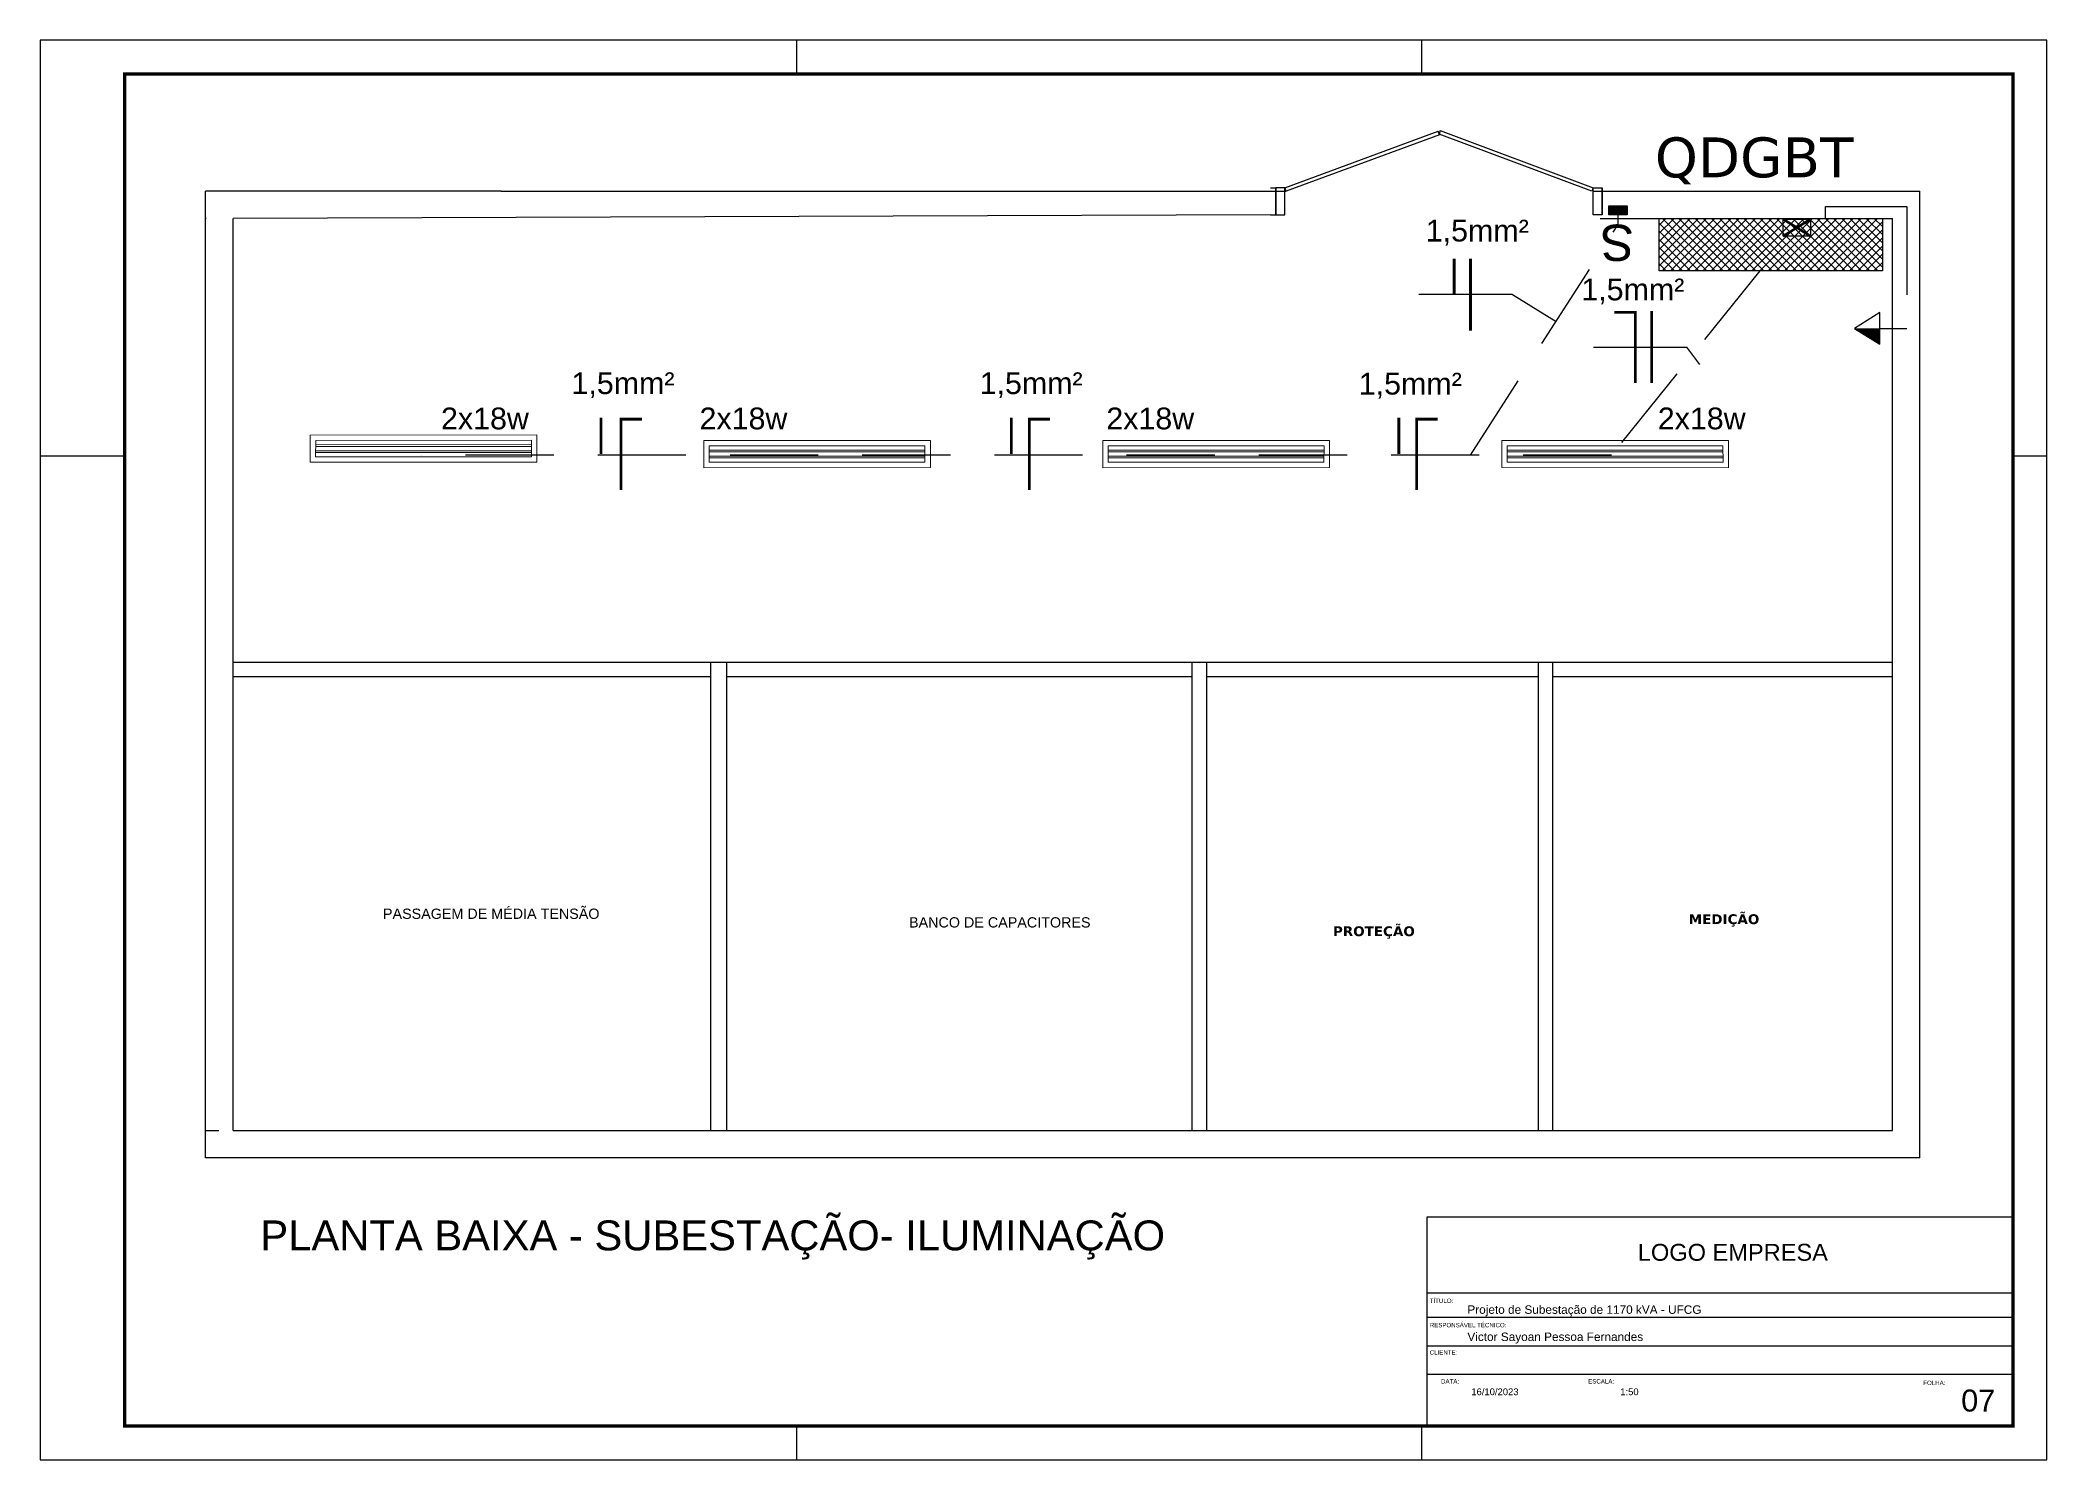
# Model space of a CAD drawing. Header units: metres. Extents: x 4188.7 to 4272.1, y 2012.8 to 2020.9.
# Drawn here: x 4260.68 to 4272.07, y 2012.8 to 2020.85 of the extents above; entities that cross this region are included whole.
import ezdxf
from ezdxf.enums import TextEntityAlignment as Align

# ---------------------------------------------------------------- set-up
doc = ezdxf.new("R2010")
doc.units = ezdxf.units.M
doc.linetypes.add('DASHED', pattern=[0.75, 0.5, -0.25])
for name, color, linetype in [('ARQ-FOLHA', 7, 'Continuous'), ('CIRC', 1, 'Continuous'), ('CONDUTOR', 5, 'Continuous'), ('E-ARQ-PAREDES', 55, 'Continuous'), ('E-ARQ-PORTAS', 11, 'Continuous'), ('ELE-LEG-1', 1, 'Continuous'), ('ELE-QUA', 2, 'Continuous'), ('ELE-TXT', 3, 'Continuous'), ('ELETRODUTO LUMINÁRIA', 3, 'Continuous'), ('ESQUEMA UNIFILAR', 7, 'Continuous'), ('FORMATO_LEGENDA', 7, 'Continuous'), ('LEITO DE CABOS', 5, 'DASHED'), ('PERFILADO 38x38', 4, 'DASHED'), ('PLANTA BAIXA', 253, 'Continuous'), ('QUADRO CARGAS', 7, 'Continuous'), ('Rede elétrica', 7, 'Continuous'), ('TEXTO COMANDO INTERRUPTOR', 7, 'Continuous')]:
    doc.layers.add(name, color=color, linetype=linetype)
for name, color, linetype, lineweight in [('INTERRUPTOR', 3, 'Continuous', 20), ('LUMINARIAS', 2, 'Continuous', 18), ('Rede ELETRICA', 1, 'Continuous', 60), ('TEXTO 12.5', 4, 'Continuous', 40)]:
    doc.layers.add(name, color=color, linetype=linetype, lineweight=lineweight)
doc.styles.add('arial', font='arial.ttf')
doc.styles.add('ELÉTRICO', font='arial.ttf')
doc.styles.add('GYN_Carimbo_Página', font='arial.ttf', dxfattribs={"height": 0.6})
doc.styles.add('OTTAWA', font='arial.ttf')
doc.styles.add('Verdana', font='verdana.ttf')

msp = doc.modelspace()

# ---------------------------------------------------------------- texts
at = {"layer": 'ARQ-FOLHA', "style": 'arial'}
for s, height, p in [('LOGO EMPRESA', 0.095829, (4269.7484, 2013.92936)), ('TÍTULO:', 0.024916, (4268.5681, 2013.69012)), ('RESPONSÁVEL TÉCNICO:', 0.0249155, (4268.5681, 2013.55213)), ('Projeto de Subestação de 1170 kVA - UFCG', 0.0479145, (4268.78164, 2013.62851)), ('Victor Sayoan Pessoa Fernandes', 0.0479145, (4268.78167, 2013.47441)), ('CLIENTE:', 0.024916, (4268.5681, 2013.39713)), ('DATA:', 0.024916, (4268.63211, 2013.23342)), ('ESCALA:', 0.024916, (4269.46694, 2013.23342)), ('FOLHA:', 0.024916, (4271.368, 2013.22473)), ('16/10/2023', 0.038332, (4268.80385, 2013.16723)), ('1:50', 0.038332, (4269.64884, 2013.16723))]:
    msp.add_text(s, height=height, dxfattribs=at).set_placement(p)
msp.add_attdef('07', (4271.58297, 2013.0744), '01', height=0.124578, dxfattribs=at)
at = {"layer": 'CONDUTOR', "color": 5, "lineweight": 20, "style": 'arial'}
msp.add_text('PLANTA BAIXA - SUBESTAÇÃO- ILUMINAÇÃO', height=0.1695527, dxfattribs=at).set_placement((4261.93393, 2013.98839))
at = {"layer": 'CONDUTOR', "color": 5, "lineweight": 20, "char_height": 0.0557384, "width": 0.833406, "attachment_point": 9, "style": 'arial'}
for s, insert in [('{\\fVerdana|b1|i0|c0|p34;\\C1;MEDIÇÃO }', (4270.43765, 2015.82332)), ('{\\fVerdana|b1|i0|c0|p34;\\C1;PROTEÇÃO}', (4268.48337, 2015.75496))]:
    msp.add_mtext(s, dxfattribs=dict(at, insert=insert))
at = {"layer": 'ELE-TXT', "color": 1, "style": 'Verdana'}
msp.add_text('QDGBT', height=0.226332, dxfattribs=at).set_placement((4269.84512, 2020.07247, 0.41808))
at = {"layer": 'FORMATO_LEGENDA', "color": 1, "lineweight": 20, "style": 'arial'}
for s, p in [('PASSAGEM DE MÉDIA TENSÃO', (4262.62938, 2015.86794)), ('BANCO DE CAPACITORES', (4265.61399, 2015.81899))]:
    msp.add_text(s, height=0.0581888, dxfattribs=at).set_placement(p)
at = {"layer": 'TEXTO COMANDO INTERRUPTOR', "style": 'ELÉTRICO'}
for s, p in [('1,5mm²', (4268.54548, 2019.70853)), ('1,5mm²', (4269.42794, 2019.37494)), ('1,5mm²', (4263.69905, 2018.8435)), ('1,5mm²', (4266.01446, 2018.8435)), ('1,5mm²', (4268.16536, 2018.8408, 0.41808)), ('2x18w', (4262.95888, 2018.64367)), ('2x18w', (4264.42555, 2018.64367)), ('2x18w', (4266.73323, 2018.64367)), ('2x18w', (4269.86177, 2018.64367))]:
    msp.add_text(s, height=0.123454, dxfattribs=at).set_placement(p)

# ---------------------------------------------------------------- blocks, each defined once
blk = doc.blocks.new('sob ip65')
at = {"layer": 'LUMINARIAS'}
for p, q in [((208.569, 372.494), (207.841, 373.435)), ((208.577, 372.5), (207.849, 373.442)), ((208.595, 372.515), (207.867, 373.456)), ((208.603, 372.521), (207.875, 373.462))]:
    blk.add_line(p, q, dxfattribs=at)
for points in [[(208.545, 372.438), (208.664, 372.53), (207.899, 373.518), (207.78, 373.427)], [(208.55, 372.48), (208.622, 372.535), (207.894, 373.476), (207.822, 373.421)]]:
    blk.add_lwpolyline(points, close=True, dxfattribs=at)
blk = doc.blocks.new('INTER')
at = {"layer": 'INTERRUPTOR'}
h = blk.add_hatch(color=1, dxfattribs=at)
h.dxf.hatch_style = 1
h.paths.add_polyline_path([(898.76, 1320.231), (898.81, 1320.231), (898.81, 1320.131), (898.76, 1320.131)])
at = {"layer": 'ELE-LEG-1'}
blk.add_line((898.76, 1320.181), (898.707, 1320.181), dxfattribs=at)
at = {"layer": 'Rede elétrica', "ltscale": 0.05}
blk.add_lwpolyline([(898.76, 1320.231), (898.81, 1320.231), (898.81, 1320.131), (898.76, 1320.131)], close=True, dxfattribs=at)
at = {"layer": 'TEXTO 12.5', "color": 3, "style": 'OTTAWA'}
blk.add_text('S', height=0.2, rotation=90, dxfattribs=at).set_placement((898.706, 1320.092))
blk = doc.blocks.new('FOLHA A2')
at = {"layer": 'ARQ-FOLHA'}
for p, q in [((594, 0), (0, 0)), ((0, 0), (0, -420)), ((224, -10), (224, 0)), ((409, -10), (409, 0)), ((594, -420), (594, 0)), ((0, -123), (25, -123)), ((584, -123), (594, -123)), ((224, -420), (224, -410)), ((409, -420), (409, -410)), ((0, -420), (594, -420))]:
    blk.add_line(p, q, dxfattribs=at)
at = {"layer": 'ARQ-FOLHA', "const_width": 1}
blk.add_lwpolyline([(25, -410), (584, -410), (584, -10), (25, -10), (25, -410)], dxfattribs=at)
blk = doc.blocks.new('*U89')
for points in [[(0, 0.24), (-0.075, 0.24), (-0.15, 0.12), (0, 0.12)], [(0, 0.36), (-0.075, 0.24), (0, 0.24)]]:
    blk.add_hatch(color=256).paths.add_polyline_path(points)
for p, q in [((0, 0.36), (-0.15, 0.12)), ((0.15, 0.12), (0, 0.36)), ((-0.15, 0.12), (0.15, 0.12)), ((0, 0.12), (0, 0))]:
    blk.add_line(p, q)
at = {"layer": 'Rede ELETRICA', "style": 'GYN_Carimbo_Página'}
blk.add_attdef('CIRCUITO', text='', height=0.2, dxfattribs=at).set_placement((0, 0.542), align=Align.MIDDLE_CENTER)

# ---------------------------------------------------------------- hatches: boundary and pattern name
at = {"layer": 'QUADRO CARGAS'}
h = msp.add_hatch(dxfattribs=at)
h.set_pattern_fill('ANSI37', color=256, scale=0.010288, angle=180, style=0)
h.set_pattern_definition([(225, (4212.964787, 2112.009622), (0.023096762, -0.023096762), []), (315, (4212.964787, 2112.009622), (0.023096762, 0.023096762), [])])
h.paths.add_polyline_path([(4271.13608, 2019.54217), (4269.86954, 2019.54217), (4269.86954, 2019.83988), (4271.13608, 2019.83988)])

# ---------------------------------------------------------------- linework, layer by layer
at = {"layer": 'ARQ-FOLHA'}
for p, q in [((4271.8774, 2014.17669), (4268.55213, 2014.17669)), ((4268.55213, 2014.17669), (4268.55213, 2012.99227)), ((4271.8774, 2013.7457), (4268.55213, 2013.7457)), ((4268.55213, 2013.62788), (4268.55213, 2013.62788)), ((4271.8774, 2013.60771), (4268.55213, 2013.60771)), ((4268.55213, 2013.44677), (4268.55213, 2013.44677)), ((4271.8774, 2013.44576), (4268.55213, 2013.44576)), ((4271.8774, 2013.28381), (4268.55213, 2013.28381))]:
    msp.add_line(p, q, dxfattribs=at)
at = {"layer": 'CIRC', "const_width": 0.01569}
for points in [[(4268.70651, 2019.61162), (4268.70651, 2019.40738)], [(4268.79897, 2019.61162), (4268.79897, 2019.20313)], [(4269.61569, 2019.30646), (4269.73394, 2019.30646)], [(4269.73394, 2019.31425), (4269.73394, 2018.90576)], [(4269.82639, 2019.31425), (4269.82639, 2018.90576)], [(4263.86598, 2018.7089), (4263.86598, 2018.50465)], [(4263.98043, 2018.7089), (4263.98043, 2018.30041)], [(4264.09868, 2018.7011), (4263.98043, 2018.7011)], [(4266.19444, 2018.7089), (4266.19444, 2018.50465)], [(4266.29604, 2018.7089), (4266.29604, 2018.30041)], [(4266.41429, 2018.7011), (4266.29604, 2018.7011)], [(4268.39274, 2018.7089), (4268.39274, 2018.50465)], [(4268.49434, 2018.7089), (4268.49434, 2018.30041)], [(4268.6126, 2018.7011), (4268.49434, 2018.7011)]]:
    msp.add_lwpolyline(points, dxfattribs=at)
at = {"layer": 'E-ARQ-PAREDES', "ltscale": 10}
for p, q in [((4267.6951, 2019.85927), (4267.6951, 2020.0135)), ((4269.5469, 2019.85927), (4269.5469, 2020.0135))]:
    msp.add_line(p, q, dxfattribs=at)
at = {"layer": 'E-ARQ-PORTAS', "ltscale": 10}
for p, q in [((4267.74653, 2020.0135), (4268.61536, 2020.33356)), ((4268.62247, 2020.31426), (4267.75365, 2019.99419)), ((4268.62247, 2020.31426), (4268.61536, 2020.33356)), ((4268.62797, 2020.33716), (4268.62078, 2020.31788)), ((4269.48827, 2019.99422), (4268.62078, 2020.31788)), ((4268.62797, 2020.33716), (4269.49546, 2020.0135)), ((4267.74653, 2020.0135), (4267.6951, 2020.0135)), ((4267.6951, 2020.0135), (4267.6951, 2019.85927)), ((4267.74653, 2020.0135), (4267.6951, 2020.0135)), ((4267.6951, 2020.0135), (4267.6951, 2019.85927)), ((4267.74653, 2019.85927), (4267.74653, 2020.0135)), ((4267.74653, 2019.85927), (4267.74653, 2020.0135)), ((4267.75365, 2019.99419), (4267.74653, 2020.0135)), ((4269.49546, 2020.0135), (4269.48827, 2019.99422)), ((4269.49546, 2019.85927), (4269.49546, 2020.0135)), ((4269.49546, 2020.0135), (4269.5469, 2020.0135)), ((4269.5469, 2020.0135), (4269.5469, 2019.85927)), ((4267.6951, 2019.85927), (4267.74653, 2019.85927)), ((4267.6951, 2019.85927), (4267.74653, 2019.85927)), ((4269.5469, 2019.85927), (4269.49546, 2019.85927))]:
    msp.add_line(p, q, dxfattribs=at)
at = {"layer": 'ELE-QUA'}
msp.add_lwpolyline([(4271.13608, 2019.54217), (4269.86954, 2019.54217), (4269.86954, 2019.83988), (4271.13608, 2019.83988)], close=True, dxfattribs=at)
at = {"layer": 'ESQUEMA UNIFILAR'}
for p, q in [((4269.03658, 2019.40738), (4268.50557, 2019.40738)), ((4269.03658, 2019.40738), (4269.28435, 2019.25479)), ((4269.49633, 2019.11001), (4270.02734, 2019.11001)), ((4270.09972, 2019.01127), (4270.02734, 2019.11001))]:
    msp.add_line(p, q, dxfattribs=at)
at = {"layer": 'LEITO DE CABOS', "ltscale": 5, "elevation": 0.41808}
msp.add_lwpolyline([(4270.57318, 2019.83596), (4270.7275, 2019.83596), (4270.7275, 2019.73912), (4270.57322, 2019.73912)], close=True, dxfattribs=at)
at = {"layer": 'PERFILADO 38x38', "lineweight": 30}
for p, q in [((4270.81325, 2019.83988), (4270.81325, 2019.9063)), ((4270.81325, 2019.9063), (4271.27505, 2019.9063)), ((4271.27505, 2019.9063), (4271.27505, 2019.21574)), ((4268.80018, 2018.49747), (4269.63608, 2019.80494)), ((4270.44087, 2019.54217), (4269.59863, 2018.49747)), ((4271.19332, 2019.21574), (4271.27505, 2019.21574)), ((4269.59863, 2018.49747), (4262.84848, 2018.49747))]:
    msp.add_line(p, q, dxfattribs=at)
at = {"layer": 'PLANTA BAIXA'}
for p, q in [((4263.30001, 2019.99419), (4261.62348, 2019.99419)), ((4263.8144, 2019.99419), (4267.75365, 2019.99419)), ((4267.66423, 2020.0135), (4267.6951, 2020.0135)), ((4267.6951, 2019.85918), (4267.6951, 2020.0135)), ((4269.49546, 2019.99419), (4271.34764, 2019.99419)), ((4269.54638, 2019.85918), (4269.54638, 2020.0135)), ((4269.5469, 2019.85918), (4269.5469, 2020.0135)), ((4271.34764, 2014.51337), (4271.34764, 2019.99419)), ((4261.62567, 2019.83988), (4261.62348, 2019.83988)), ((4267.66423, 2019.85918), (4261.77999, 2019.83988)), ((4261.77999, 2014.66769), (4261.77999, 2019.83988)), ((4267.66423, 2019.85918), (4267.6951, 2019.85918)), ((4269.53501, 2019.83988), (4271.19332, 2019.83988)), ((4271.19332, 2014.66769), (4271.19332, 2019.83988)), ((4271.19332, 2017.32194), (4261.77999, 2017.32194)), ((4264.48982, 2017.23964), (4261.77999, 2017.23964)), ((4264.48982, 2014.66769), (4264.48982, 2017.32194)), ((4264.58111, 2014.66769), (4264.58111, 2017.32194)), ((4267.2211, 2017.23964), (4264.58111, 2017.23964)), ((4267.2211, 2014.66769), (4267.2211, 2017.32194)), ((4267.3034, 2014.66769), (4267.3034, 2017.32194)), ((4269.18463, 2017.23964), (4267.3034, 2017.23964)), ((4269.18463, 2014.66769), (4269.18463, 2017.32194)), ((4269.26693, 2014.66769), (4269.26693, 2017.32194)), ((4271.19332, 2017.23964), (4269.26693, 2017.23964))]:
    msp.add_line(p, q, dxfattribs=at)
for points in [[(4271.34764, 2014.51337), (4261.62348, 2014.51337), (4261.62348, 2019.99419)], [(4263.30001, 2019.99419), (4263.8144, 2019.99419)], [(4261.62348, 2014.66769), (4261.62567, 2014.66769)], [(4261.62348, 2014.66769), (4261.69769, 2014.66769)], [(4261.77999, 2014.66769), (4264.49881, 2014.66769)], [(4261.77999, 2014.66769), (4271.19332, 2014.66769)]]:
    msp.add_lwpolyline(points, dxfattribs=at)
at = {"layer": 'Rede ELETRICA'}
for p, q in [((4270.7275, 2019.73912, 0.41808), (4270.57318, 2019.83596, 0.41808)), ((4270.57322, 2019.73912, 0.41808), (4270.7275, 2019.83596, 0.41808))]:
    msp.add_line(p, q, dxfattribs=at)

# ---------------------------------------------------------------- block references
at = {"layer": 'ARQ-FOLHA', "xscale": 0.01916579205580684, "yscale": 0.01916579205580684, "zscale": 0.01916579205580684}
msp.add_blockref('FOLHA A2', (4260.68458, 2020.85025), dxfattribs=at)
at = {"layer": 'ELETRODUTO LUMINÁRIA', "xscale": 0.6000000000000001, "yscale": 0.6000000000000001, "zscale": 0.6000000000000001, "rotation": 90}
msp.add_blockref('*U89', (4271.19332, 2019.21574), dxfattribs=at)
at = {"layer": 'INTERRUPTOR', "xscale": 1.02877967161074, "yscale": 1.02877967161074, "zscale": 1.02877967161074, "rotation": 90}
msp.add_blockref('INTER', (5627.81119, 1095.23394), dxfattribs=at)
at = {"layer": 'LUMINARIAS', "yscale": 1.02877967161074, "zscale": 1.02877967161074}
for p, xscale, rotation in [((4090.32493, 2422.70613), 1.02877967161074, 232.2901422575289), ((4092.55771, 2422.67526), 1.02877967161074, 232.2901422575289), ((4094.82135, 2422.67526), 1.02877967161074, 232.2901422575289), ((4442.15432, 2422.67526), -1.02877967161074, 127.7098577424711)]:
    msp.add_blockref('sob ip65', p, dxfattribs=dict(at, xscale=xscale, rotation=rotation))

msp.set_redraw_order([(e.dxf.handle, doc.entitydb.next_handle()) for e in msp.query("TEXT MTEXT ATTDEF DIMENSION ARC_DIMENSION")])  # texts and dimensions are drawn at this point

doc.saveas('drawing.dxf')
